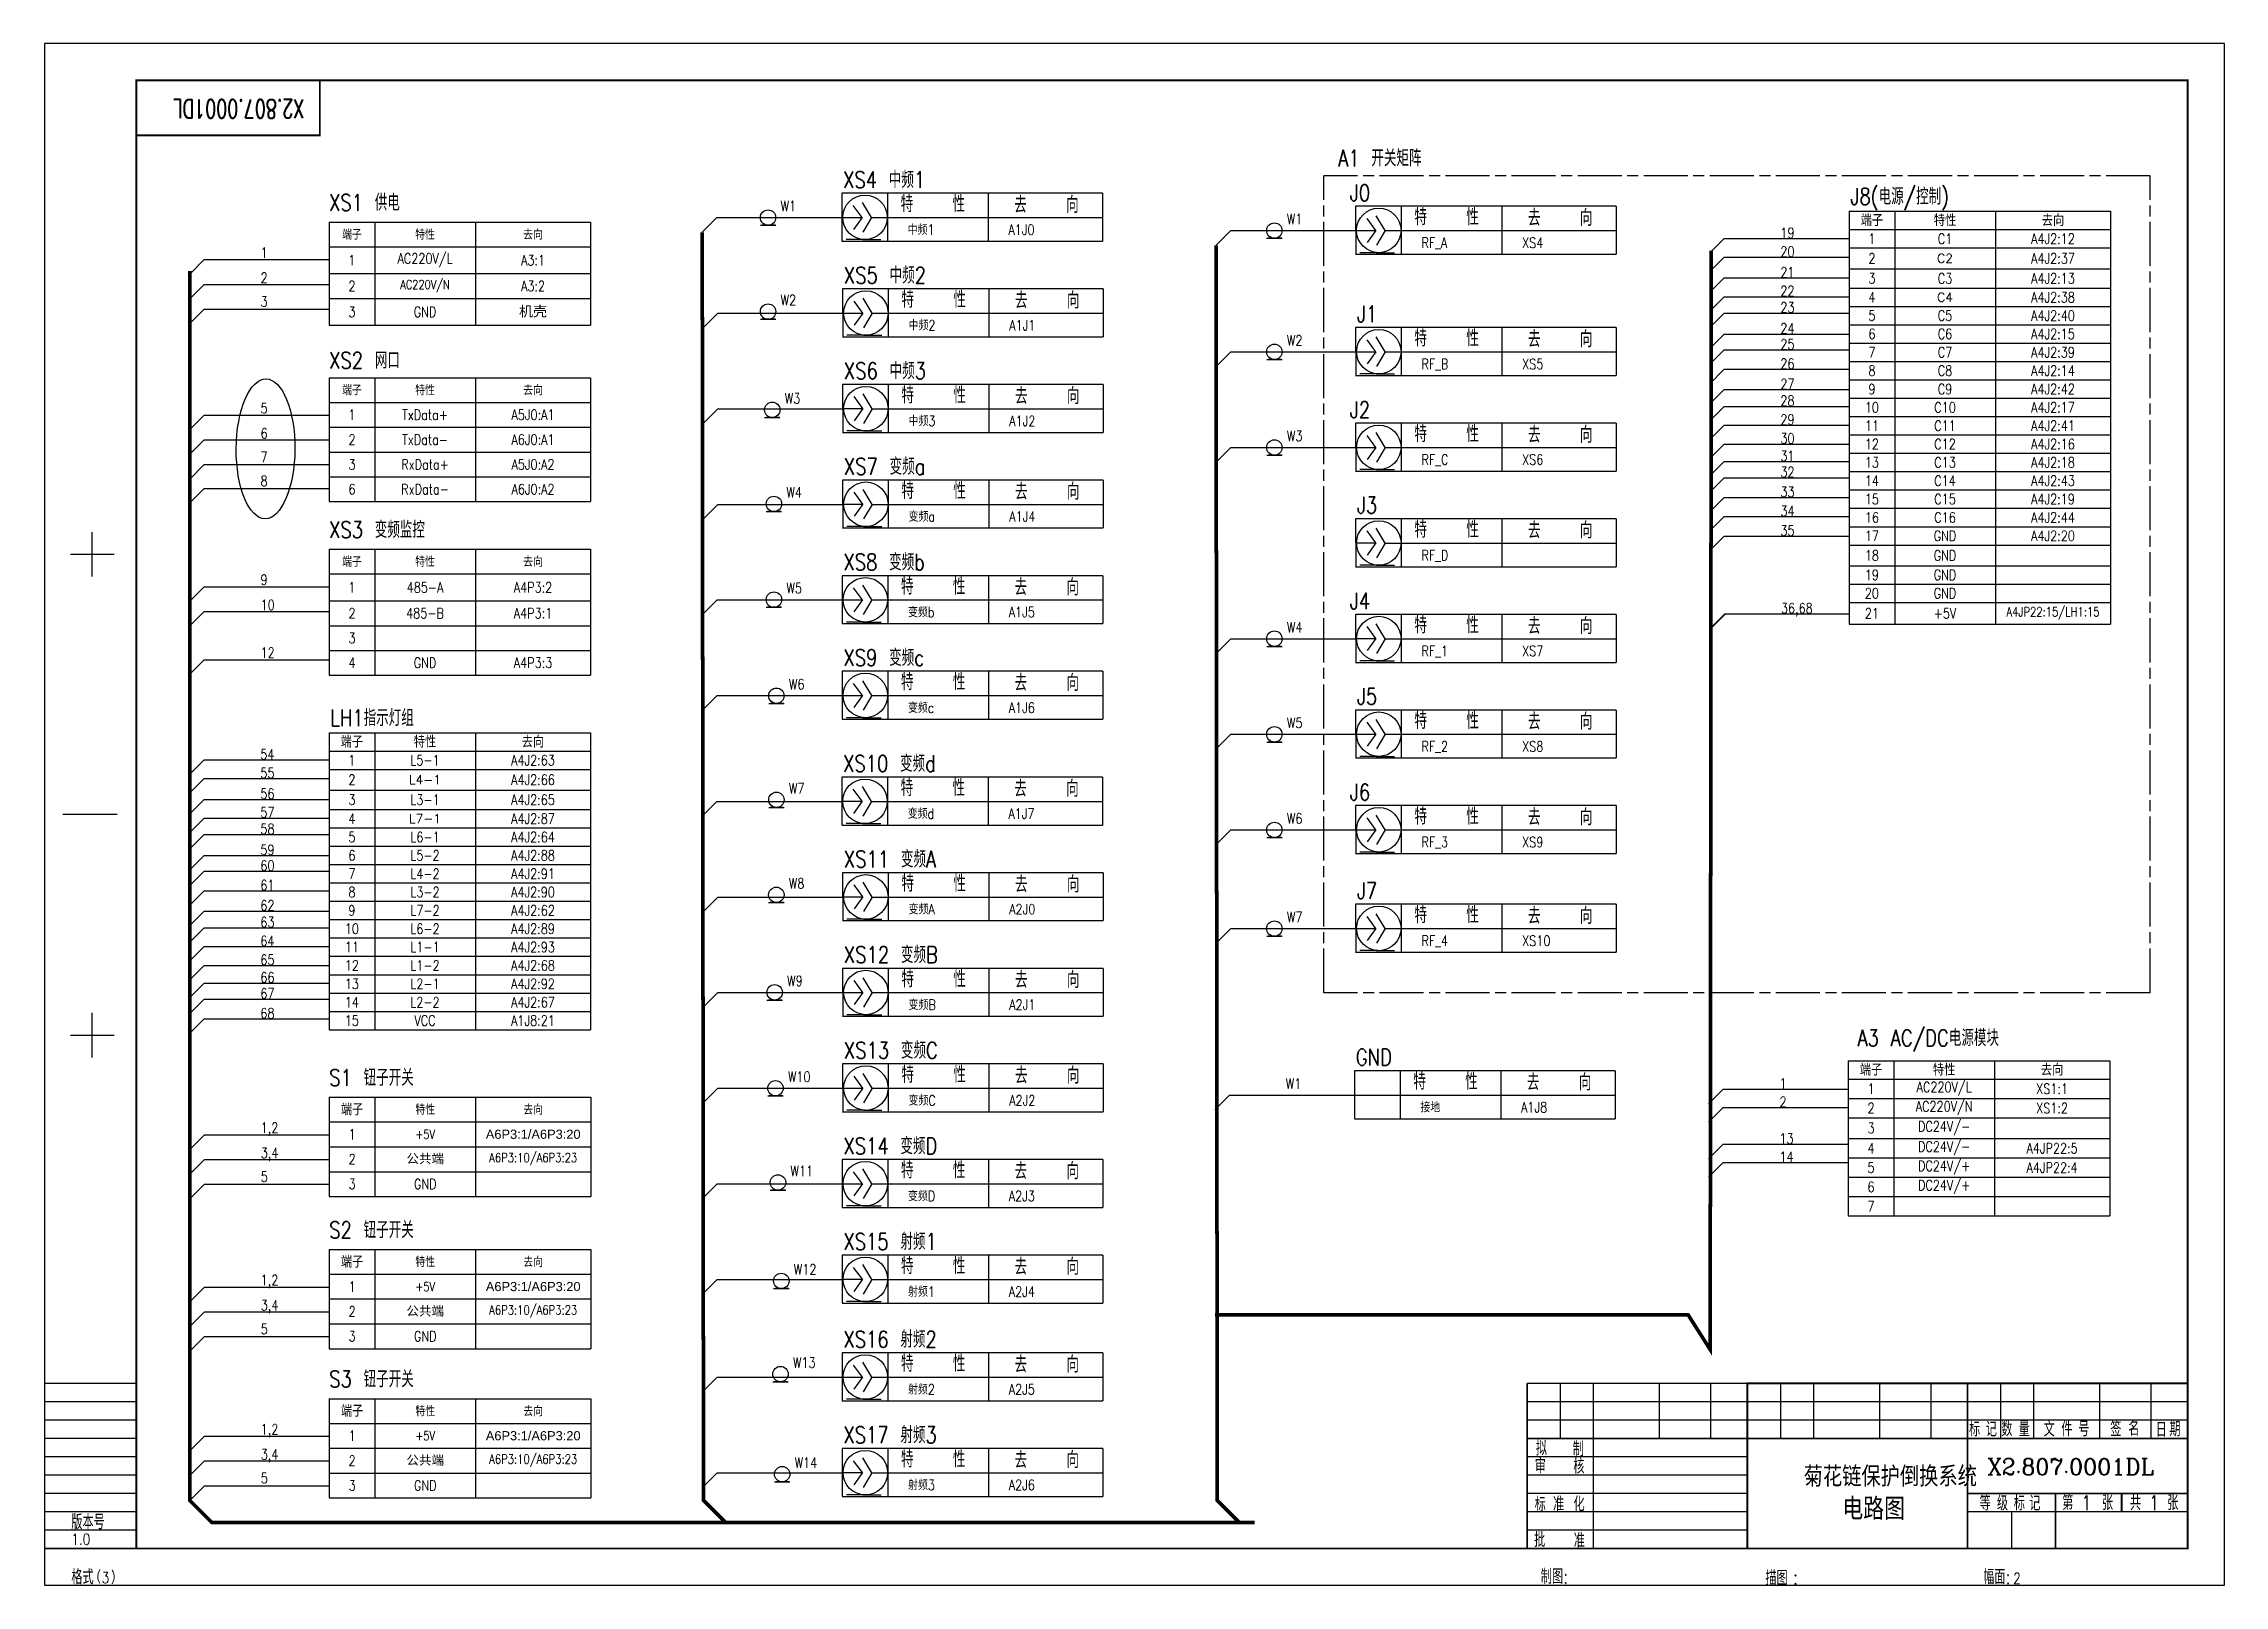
# Model space of a CAD drawing. Header units: millimetres. Extents: x 2141 to 3411, y 907 to 1899.
# Drawn here: x 2141 to 2735, y 1479 to 1899 of the extents above; entities that cross this region are included whole.
import ezdxf

# ---------------------------------------------------------------- set-up
doc = ezdxf.new("R2010")
doc.units = ezdxf.units.MM
doc.linetypes.add('CENTERLINE', pattern=[30, 12, -1.5, 3, -1.5, 12])
doc.layers.add('1', color=7, linetype='Continuous')
doc.layers.add('粗', color=7, linetype='Continuous')
doc.styles.add('HZ', font='txt', dxfattribs={"width": 0.8, "bigfont": 'HZDX'})
doc.styles.add('L', font='romanc.shx', dxfattribs={"width": 0.8, "bigfont": 'HZDX.shx'})
doc.styles.add('R', font='romanc', dxfattribs={"width": 0.8, "bigfont": 'hzdx'})
doc.styles.get("Standard").update_dxf_attribs({"font": 'arial.ttf'})

msp = doc.modelspace()

# ---------------------------------------------------------------- texts
at = {"style": 'L', "width": 0.7}
msp.add_text('X2.807.0001DL', height=5, rotation=180, dxfattribs=at).set_placement((2212.14, 1883.701))
at = {"width": 0.8}
for s, height, style, p in [('A1 开关矩阵', 4.4906, 'HZ', (2493.838, 1865.53)), ('XS4 中频1', 4.4906, 'HZ', (2358.952, 1859.662)), ('J0', 4.4906, 'HZ', (2497.02, 1856.079)), ('J8(电源/控制)', 4.4906, 'HZ', (2633.426, 1855.087)), ('XS1 供电', 4.4906, 'HZ', (2218.894, 1853.441)), ('W1', 2.8066, 'R', (2341.909, 1853.297)), (' 特   性', 4.4906, 'HZ', (2371.424, 1853.051)), (' 去   向', 4.4906, 'HZ', (2402.375, 1852.841)), (' 特   性', 4.4906, 'HZ', (2511.427, 1849.5)), (' 去   向', 4.4906, 'HZ', (2542.378, 1849.29)), ('中频1', 2.8066, 'R', (2376.559, 1846.865)), ('A1J0', 2.8066, 'R', (2403.982, 1846.865)), ('W1', 2.8066, 'R', (2479.878, 1849.755)), ('19', 2.8066, 'R', (2614.348, 1846)), ('1', 2.807, 'R', (2200.212, 1840.632)), ('RF_A', 2.8066, 'R', (2516.562, 1843.315)), ('XS4', 2.8066, 'R', (2543.986, 1843.315)), ('20', 2.8066, 'R', (2614.348, 1840.912)), ('2', 2.807, 'R', (2200.212, 1833.771)), ('XS5 中频2', 4.4906, 'HZ', (2359.184, 1833.617)), ('21', 2.8066, 'R', (2614.348, 1835.264)), ('W2', 2.8066, 'R', (2341.909, 1827.677)), (' 特   性', 4.4906, 'HZ', (2371.655, 1827.006)), (' 去   向', 4.4906, 'HZ', (2402.606, 1826.796)), ('22', 2.8066, 'R', (2614.348, 1830.154)), ('3', 2.807, 'R', (2200.212, 1827.302)), ('J1', 4.4906, 'HZ', (2498.959, 1823.066)), ('23', 2.8066, 'R', (2614.348, 1825.68)), ('中频2', 2.8066, 'R', (2376.79, 1820.82)), ('A1J1', 2.8066, 'R', (2404.214, 1820.82)), ('W2', 2.8066, 'R', (2479.881, 1816.709)), (' 特   性', 4.4906, 'HZ', (2511.431, 1816.454)), (' 去   向', 4.4906, 'HZ', (2542.382, 1816.244)), ('24', 2.8066, 'R', (2614.348, 1819.973)), ('25', 2.8066, 'R', (2614.348, 1815.66)), ('XS2 网口', 4.4906, 'HZ', (2218.894, 1810.444)), ('XS6 中频3', 4.4906, 'HZ', (2359.184, 1807.572)), ('RF_B', 2.8066, 'R', (2516.566, 1810.269)), ('XS5', 2.8066, 'R', (2543.989, 1810.269)), ('26', 2.8066, 'R', (2614.348, 1810.366)), ('27', 2.8066, 'R', (2614.348, 1804.832)), ('5', 2.807, 'R', (2200.212, 1798.245)), ('W3', 2.8066, 'R', (2343.054, 1800.913)), (' 特   性', 4.4906, 'HZ', (2371.655, 1800.961)), (' 去   向', 4.4906, 'HZ', (2402.606, 1800.751)), ('J2', 4.4906, 'HZ', (2497.023, 1796.988)), ('28', 2.8066, 'R', (2614.348, 1800.271)), ('中频3', 2.8066, 'R', (2376.79, 1794.775)), ('A1J2', 2.8066, 'R', (2404.214, 1794.775)), (' 特   性', 4.4906, 'HZ', (2511.431, 1790.408)), (' 去   向', 4.4906, 'HZ', (2542.382, 1790.198)), ('29', 2.8066, 'R', (2614.348, 1795.144)), ('6', 2.807, 'R', (2200.212, 1791.385)), ('W3', 2.8066, 'R', (2479.881, 1790.663)), ('30', 2.8066, 'R', (2614.348, 1790.015)), ('7', 2.807, 'R', (2200.212, 1784.915)), ('XS7 变频a', 4.4906, 'HZ', (2359.184, 1781.525)), ('RF_C', 2.8066, 'R', (2516.566, 1784.223)), ('XS6', 2.8066, 'R', (2543.989, 1784.223)), ('31', 2.8066, 'R', (2614.348, 1785.223)), ('32', 2.8066, 'R', (2614.348, 1780.843)), ('8', 2.807, 'R', (2200.212, 1778.412)), ('W4', 2.8066, 'R', (2343.512, 1775.293)), (' 特   性', 4.4906, 'HZ', (2371.655, 1774.913)), (' 去   向', 4.4906, 'HZ', (2402.606, 1774.703)), ('33', 2.8066, 'R', (2614.348, 1775.448)), ('变频a', 2.8066, 'R', (2376.79, 1768.728)), ('A1J4', 2.8066, 'R', (2404.214, 1768.728)), ('J3', 4.4906, 'HZ', (2498.959, 1770.972)), ('34', 2.8066, 'R', (2614.348, 1770.233)), ('XS3 变频监控', 4.4906, 'HZ', (2218.894, 1764.31)), (' 特   性', 4.4906, 'HZ', (2511.431, 1764.361)), (' 去   向', 4.4906, 'HZ', (2542.382, 1764.151)), ('35', 2.8066, 'R', (2614.348, 1764.892)), ('XS8 变频b', 4.4906, 'HZ', (2359.048, 1755.476)), ('RF_D', 2.8066, 'R', (2516.566, 1758.176)), ('9', 2.807, 'R', (2200.212, 1751.5)), (' 特   性', 4.4906, 'HZ', (2371.52, 1748.865)), (' 去   向', 4.4906, 'HZ', (2402.471, 1748.655)), ('10', 2.8066, 'R', (2200.212, 1744.64)), ('W5', 2.8066, 'R', (2343.512, 1749.215)), ('J4', 4.4906, 'HZ', (2497.023, 1744.888)), ('变频b', 2.8066, 'R', (2376.655, 1742.68)), ('A1J5', 2.8066, 'R', (2404.079, 1742.68)), ('W4', 2.8066, 'R', (2479.881, 1738.563)), (' 特   性', 4.4906, 'HZ', (2511.431, 1738.309)), (' 去   向', 4.4906, 'HZ', (2542.382, 1738.099)), ('36,68', 2.8066, 'R', (2614.505, 1743.754)), ('12', 2.8066, 'R', (2200.212, 1731.667)), ('XS9 变频c', 4.4906, 'HZ', (2359.048, 1729.429)), ('RF_1', 2.8066, 'R', (2516.566, 1732.123)), ('XS7', 2.8066, 'R', (2543.989, 1732.123)), ('W6', 2.8066, 'R', (2344.192, 1723.03)), (' 特   性', 4.4906, 'HZ', (2371.52, 1722.818)), (' 去   向', 4.4906, 'HZ', (2402.471, 1722.608)), ('J5', 4.4906, 'HZ', (2498.959, 1718.874)), ('LH1指示灯组', 4.4906, 'HZ', (2219.227, 1713.035)), ('变频c', 2.8066, 'R', (2376.655, 1716.633)), ('A1J6', 2.8066, 'R', (2404.079, 1716.633)), ('W5', 2.8066, 'R', (2479.881, 1712.518)), (' 特   性', 4.4906, 'HZ', (2511.431, 1712.263)), (' 去   向', 4.4906, 'HZ', (2542.382, 1712.053)), ('54', 2.8066, 'R', (2200.149, 1703.947)), ('XS10 变频d', 4.4906, 'HZ', (2358.952, 1700.592)), ('RF_2', 2.8066, 'R', (2516.566, 1706.077)), ('XS8', 2.8066, 'R', (2543.99, 1706.077)), ('55', 2.8066, 'R', (2200.149, 1698.859)), ('56', 2.8066, 'R', (2200.149, 1693.211)), ('W7', 2.8066, 'R', (2344.192, 1694.664)), (' 特   性', 4.4906, 'HZ', (2371.424, 1693.98)), (' 去   向', 4.4906, 'HZ', (2402.375, 1693.77)), ('J6', 4.4906, 'HZ', (2497.023, 1692.796)), ('57', 2.8066, 'R', (2200.149, 1688.101)), ('变频d', 2.8066, 'R', (2376.559, 1687.795)), ('A1J7', 2.8066, 'R', (2403.982, 1687.795)), ('W6', 2.8066, 'R', (2479.881, 1686.472)), (' 特   性', 4.4906, 'HZ', (2511.431, 1686.217)), (' 去   向', 4.4906, 'HZ', (2542.382, 1686.007)), ('58', 2.8066, 'R', (2200.149, 1683.627)), ('RF_3', 2.8066, 'R', (2516.566, 1680.032)), ('XS9', 2.8066, 'R', (2543.989, 1680.032)), ('59', 2.8066, 'R', (2200.149, 1677.92)), ('60', 2.8066, 'R', (2200.149, 1673.608)), ('XS11 变频A', 4.4906, 'HZ', (2359.184, 1674.546)), ('61', 2.8066, 'R', (2200.149, 1668.313)), ('W8', 2.8066, 'R', (2344.168, 1668.795)), (' 特   性', 4.4906, 'HZ', (2371.655, 1667.935)), (' 去   向', 4.4906, 'HZ', (2402.606, 1667.725)), ('J7', 4.4906, 'HZ', (2498.959, 1665.952)), ('62', 2.8066, 'R', (2200.149, 1662.779)), ('变频A', 2.8066, 'R', (2376.79, 1661.75)), ('A2J0', 2.8066, 'R', (2404.214, 1661.75)), (' 特   性', 4.4906, 'HZ', (2511.431, 1659.341)), (' 去   向', 4.4906, 'HZ', (2542.382, 1659.131)), ('63', 2.8066, 'R', (2200.149, 1658.218)), ('W7', 2.8066, 'R', (2479.881, 1659.596)), ('64', 2.8066, 'R', (2200.149, 1653.091)), ('XS12 变频B', 4.4906, 'HZ', (2359.184, 1648.501)), ('RF_4', 2.8066, 'R', (2516.566, 1653.156)), ('XS10', 2.8066, 'R', (2543.99, 1653.156)), ('65', 2.8066, 'R', (2200.149, 1647.962)), (' 特   性', 4.4906, 'HZ', (2371.655, 1641.89)), (' 去   向', 4.4906, 'HZ', (2402.606, 1641.68)), ('66', 2.8066, 'R', (2200.149, 1643.17)), ('67', 2.8066, 'R', (2200.149, 1638.79)), ('W9', 2.8066, 'R', (2343.705, 1642.221)), ('68', 2.8066, 'R', (2200.149, 1633.395)), ('变频B', 2.8066, 'R', (2376.79, 1635.705)), ('A2J1', 2.8066, 'R', (2404.214, 1635.705)), ('A3 AC/DC电源模块', 4.49064, 'HZ', (2635.353, 1625.835)), ('XS13 变频C', 4.4906, 'HZ', (2359.184, 1622.454)), ('GND', 4.4906, 'HZ', (2498.656, 1620.6)), ('S1 钮子开关', 4.4906, 'HZ', (2218.94, 1615.027)), ('W10', 2.8066, 'R', (2343.924, 1616.087)), (' 特   性', 4.4906, 'HZ', (2371.655, 1615.843)), (' 去   向', 4.4906, 'HZ', (2402.606, 1615.633)), ('W1', 2.8066, 'R', (2479.578, 1614.244)), (' 特   性', 4.4906, 'HZ', (2511.127, 1613.989)), (' 去   向', 4.4906, 'HZ', (2542.078, 1613.779)), ('1', 2.807, 'R', (2614.108, 1614.261)), ('变频C', 2.8066, 'R', (2376.79, 1609.657)), ('A2J2', 2.8066, 'R', (2404.214, 1609.657)), ('接地', 2.8066, 'R', (2516.262, 1607.804)), ('A1J8', 2.8066, 'R', (2543.686, 1607.804)), ('2', 2.807, 'R', (2614.108, 1609.261)), ('1,2', 2.8066, 'R', (2200.258, 1602.217)), ('XS14 变频D', 4.4906, 'HZ', (2359.048, 1596.406)), ('13', 2.8066, 'R', (2614.108, 1599.261)), ('3,4', 2.8066, 'R', (2200.258, 1595.357)), ('W11', 2.8066, 'R', (2344.607, 1590.413)), (' 特   性', 4.4906, 'HZ', (2371.52, 1589.795)), (' 去   向', 4.4906, 'HZ', (2402.471, 1589.585)), ('14', 2.8066, 'R', (2614.108, 1594.261)), ('5', 2.807, 'R', (2200.258, 1588.887)), ('变频D', 2.8066, 'R', (2376.655, 1583.609)), ('A2J3', 2.8066, 'R', (2404.079, 1583.609)), ('S2 钮子开关', 4.4906, 'HZ', (2218.94, 1573.532)), ('XS15 射频1', 4.4906, 'HZ', (2359.048, 1570.359)), ('1,2', 2.8066, 'R', (2200.258, 1560.722)), ('W12', 2.8066, 'R', (2345.519, 1563.606)), (' 特   性', 4.4906, 'HZ', (2371.52, 1563.748)), (' 去   向', 4.4906, 'HZ', (2402.471, 1563.537)), ('射频1', 2.8066, 'R', (2376.655, 1557.562)), ('A2J4', 2.8066, 'R', (2404.079, 1557.562)), ('3,4', 2.8066, 'R', (2200.258, 1553.862)), ('5', 2.807, 'R', (2200.258, 1547.392)), ('XS16 射频2', 4.4906, 'HZ', (2359.048, 1543.732)), ('W13', 2.8066, 'R', (2345.29, 1538.215)), (' 特   性', 4.4906, 'HZ', (2371.52, 1537.121)), (' 去   向', 4.4906, 'HZ', (2402.471, 1536.911)), ('S3 钮子开关', 4.4906, 'HZ', (2218.94, 1532.89)), ('射频2', 2.8066, 'R', (2376.655, 1530.936)), ('A2J5', 2.8066, 'R', (2404.079, 1530.936)), ('1,2', 2.8066, 'R', (2200.258, 1520.08)), ('XS17 射频3', 4.4906, 'HZ', (2359.048, 1517.685)), ('3,4', 2.8066, 'R', (2200.258, 1513.22)), (' 特   性', 4.4906, 'HZ', (2371.52, 1511.074)), (' 去   向', 4.4906, 'HZ', (2402.471, 1510.864)), ('5', 2.807, 'R', (2200.258, 1506.75)), ('W14', 2.8066, 'R', (2345.742, 1510.952)), ('射频3', 2.8066, 'R', (2376.655, 1504.888)), ('A2J6', 2.8066, 'R', (2404.079, 1504.888))]:
    msp.add_text(s, height=height, dxfattribs=dict(at, style=style)).set_placement(p)
at = {"color": 7, "style": 'L', "width": 0.8}
for s, height, p in [('标', 4, (2665.758, 1519.491)), ('记', 4, (2670.303, 1519.491)), ('数', 4, (2674.558, 1519.543)), ('量', 4, (2679.278, 1519.543)), ('文', 4, (2686.092, 1519.491)), ('件', 4, (2690.91, 1519.491)), ('号', 4, (2695.52, 1519.543)), ('签  ', 4, (2704.24, 1519.543)), ('名', 4, (2709.169, 1519.696)), ('日', 4, (2716.634, 1519.39)), ('期', 4, (2720.349, 1519.543)), ('拟', 4, (2547.703, 1514.294)), ('制', 4, (2557.769, 1514.099)), ('审   ', 4, (2547.434, 1509.464)), ('核', 4, (2557.911, 1509.361)), ('准', 4, (2552.401, 1499.081)), ('化', 4, (2557.969, 1499.081)), ('等', 4, (2668.64, 1499.327)), ('级', 4, (2673.36, 1499.327)), ('标', 4, (2677.952, 1499.327)), ('记', 4, (2682.162, 1499.327)), ('第 1', 4, (2691.146, 1499.437)), ('张', 4, (2701.989, 1499.437)), ('共 1 张', 4, (2709.596, 1499.437)), ('版本号', 4, (2148.639, 1494.212)), ('标', 4, (2547.397, 1498.949)), ('1.0', 3, (2148.639, 1489.991)), ('批', 4, (2547.223, 1489.357)), ('准', 4, (2558.041, 1489.181)), ('格式', 4, (2148.639, 1479.212)), ('(', 2.5, (2155.503, 1480.242)), ('3', 3, (2156.935, 1479.543)), (')', 2.5, (2159.475, 1480.196)), ('制图:', 4, (2549.066, 1479.338)), ('描图', 4, (2610.264, 1478.931)), (':', 4, (2617.786, 1479.169)), ('幅面:', 4, (2669.595, 1479.265)), ('2', 3, (2677.791, 1479.35))]:
    msp.add_text(s, height=height, dxfattribs=at).set_placement(p)
at = {"color": 7, "style": 'L'}
for s, height, p in [('菊花链保护倒换系统', 5.5248, (2620.686, 1505.838)), ('X2.807.0001DL', 4.46621, (2670.818, 1509.013)), ('电路图', 6, (2631.218, 1496.779))]:
    msp.add_text(s, height=height, dxfattribs=at).set_placement(p)

# ---------------------------------------------------------------- blocks, each defined once
blk = doc.blocks.new('*T4')
at = {"color": 0, "linetype": 'ByBlock', "lineweight": -2, "transparency": 16777216}
for p, q in [((0, 0), (71.26, 0)), ((0, 0), (0, -28.09)), ((12.43, 0), (12.43, -28.09)), ((39.86, 0), (39.86, -28.09)), ((71.26, 0), (71.26, -28.09)), ((0, -6.73), (71.26, -6.73)), ((0, -14.01), (71.26, -14.01)), ((0, -20.82), (71.26, -20.82)), ((0, -28.09), (71.26, -28.09))]:
    blk.add_line(p, q, dxfattribs=at)
at = {"color": 0, "transparency": 16777216, "attachment_point": 5, "style": 'L'}
for s, insert, char_height, width in [('端子', (6.22, -3.37), 2.8, 9.4315), ('特性 ', (26.14, -3.37), 2.8, 24.4235), ('去向', (55.56, -3.37), 2.8, 28.4001), ('1', (6.22, -10.37), 2.8, 9.4315), ('{\\Fromanc|c134;\\C256;AC220V/L}', (26.14, -10.37), 2.8067, 24.4235), ('A3:1', (55.56, -10.37), 2.807, 28.4001), ('2', (6.22, -17.41), 2.8, 9.4315), ('{\\H0.875x;\\C256;AC220V/N}', (26.14, -17.41), 2.8, 24.4235), ('A3:2', (55.56, -17.41), 2.807, 28.4001), ('3', (6.22, -24.45), 2.8, 9.4315), ('GND', (26.14, -24.45), 2.8, 24.4235)]:
    blk.add_mtext(s, dxfattribs=dict(at, insert=insert, char_height=char_height, width=width))
at = {"color": 0, "transparency": 16777216, "insert": (55.56, -24.45), "char_height": 2.8, "width": 28.4001, "attachment_point": 5}
blk.add_mtext('{\\fSimSun|b0|i0|c134|p2;机壳}', dxfattribs=at)
blk = doc.blocks.new('*T8')
at = {"color": 0, "linetype": 'ByBlock', "lineweight": -2, "transparency": 16777216}
for p, q in [((0, 0), (71.26, 0)), ((0, 0), (0, -33.74)), ((12.43, 0), (12.43, -33.74)), ((39.86, 0), (39.86, -33.74)), ((71.26, 0), (71.26, -33.74)), ((0, -6.73), (71.26, -6.73)), ((0, -13.47), (71.26, -13.47)), ((0, -20.28), (71.26, -20.28)), ((0, -27.01), (71.26, -27.01)), ((0, -33.74), (71.26, -33.74))]:
    blk.add_line(p, q, dxfattribs=at)
at = {"color": 0, "transparency": 16777216, "attachment_point": 5, "style": 'L'}
for s, insert, char_height, width in [('端子', (6.22, -3.37), 2.8, 9.4315), ('特性 ', (26.14, -3.37), 2.8, 24.4235), ('去向', (55.56, -3.37), 2.8, 28.4001), ('1', (6.22, -10.1), 2.8, 9.4315), ('TxData+', (26.14, -10.1), 2.8, 24.4235), ('A5J0:A1', (55.56, -10.1), 2.807, 28.4001), ('2', (6.22, -16.87), 2.8, 9.4315), ('{\\C256;TxData-}', (26.14, -16.87), 2.8067, 24.4235), ('A6J0:A1', (55.56, -16.87), 2.807, 28.4001), ('3', (6.22, -23.64), 2.8, 9.4315), ('RxData+', (26.14, -23.64), 2.8, 24.4235), ('A5J0:A2', (55.56, -23.64), 2.8, 28.4001), ('6', (6.22, -30.38), 2.8, 9.4315), ('{\\C256;RxData-}', (26.14, -30.38), 2.8067, 24.4235), ('A6J0:A2', (55.56, -30.38), 2.8, 28.4001)]:
    blk.add_mtext(s, dxfattribs=dict(at, insert=insert, char_height=char_height, width=width))
blk = doc.blocks.new('*T9')
at = {"color": 0, "linetype": 'ByBlock', "lineweight": -2, "transparency": 16777216}
for p, q in [((0, 0), (71.26, 0)), ((0, 0), (0, -34.29)), ((12.43, 0), (12.43, -34.29)), ((39.86, 0), (39.86, -34.29)), ((71.26, 0), (71.26, -34.29)), ((0, -6.73), (71.26, -6.73)), ((0, -14.01), (71.26, -14.01)), ((0, -20.82), (71.26, -20.82)), ((0, -27.55), (71.26, -27.55)), ((0, -34.29), (71.26, -34.29))]:
    blk.add_line(p, q, dxfattribs=at)
at = {"color": 0, "transparency": 16777216, "attachment_point": 5, "style": 'L'}
for s, insert, char_height, width in [('端子', (6.22, -3.37), 2.8, 9.4315), ('特性 ', (26.14, -3.37), 2.8, 24.4235), ('去向', (55.56, -3.37), 2.8, 28.4001), ('1', (6.22, -10.37), 2.8, 9.4315), ('{\\C256;485-A}', (26.14, -10.37), 2.8067, 24.4235), ('A4P3:2', (55.56, -10.37), 2.807, 28.4001), ('2', (6.22, -17.41), 2.8, 9.4315), ('{\\C256;485-B}', (26.14, -17.41), 2.8067, 24.4235), ('A4P3:1', (55.56, -17.41), 2.807, 28.4001), ('3', (6.22, -24.19), 2.8, 9.4315), ('4', (6.22, -30.92), 2.8, 9.4315), ('{\\C256;GND}', (26.14, -30.92), 2.8067, 24.4235), ('A4P3:3', (55.56, -30.92), 2.8, 28.4001)]:
    blk.add_mtext(s, dxfattribs=dict(at, insert=insert, char_height=char_height, width=width))
blk = doc.blocks.new('*T10')
at = {"color": 0, "linetype": 'ByBlock', "lineweight": -2, "transparency": 16777216}
for p, q in [((0, 0), (71.26, 0)), ((0, 0), (0, -27.01)), ((12.43, 0), (12.43, -27.01)), ((39.86, 0), (39.86, -27.01)), ((71.26, 0), (71.26, -27.01)), ((0, -6.73), (71.26, -6.73)), ((0, -13.47), (71.26, -13.47)), ((0, -20.28), (71.26, -20.28)), ((0, -27.01), (71.26, -27.01))]:
    blk.add_line(p, q, dxfattribs=at)
at = {"color": 0, "transparency": 16777216, "attachment_point": 5, "style": 'L'}
for s, insert, char_height, width in [('{\\fSimSun|b0|i0|c134|p2;端子}', (6.22, -3.37), 2.8, 9.4315), ('特性 ', (26.14, -3.37), 2.8, 24.4235), ('去向', (55.56, -3.37), 2.8, 28.4001), ('1', (6.22, -10.1), 2.8, 9.4315), ('{\\H0.875x;\\C256;+5V}', (26.14, -10.1), 2.8, 24.4235), ('2', (6.22, -16.87), 2.8, 9.4315), ('A6P3:10/A6P3:23', (55.56, -16.87), 2.5, 28.4001), ('3', (6.22, -23.64), 2.8, 9.4315), ('GND', (26.14, -23.64), 2.8, 24.4235)]:
    blk.add_mtext(s, dxfattribs=dict(at, insert=insert, char_height=char_height, width=width))
at = {"color": 0, "transparency": 16777216, "char_height": 2.5, "attachment_point": 5}
for s, insert, width in [('A6P3:1/A6P3:20', (55.56, -10.1), 28.4001), ('{\\fSimSun|b0|i0|c134|p2;\\C256;公共端}', (26.14, -16.87), 24.4235)]:
    blk.add_mtext(s, dxfattribs=dict(at, insert=insert, width=width))
blk = doc.blocks.new('*T13')
at = {"color": 0, "linetype": 'ByBlock', "lineweight": -2, "transparency": 16777216}
for p, q in [((0, 0), (71.26, 0)), ((0, 0), (0, -27.01)), ((12.43, 0), (12.43, -27.01)), ((39.86, 0), (39.86, -27.01)), ((71.26, 0), (71.26, -27.01)), ((0, -6.73), (71.26, -6.73)), ((0, -13.47), (71.26, -13.47)), ((0, -20.28), (71.26, -20.28)), ((0, -27.01), (71.26, -27.01))]:
    blk.add_line(p, q, dxfattribs=at)
at = {"color": 0, "transparency": 16777216, "attachment_point": 5, "style": 'L'}
for s, insert, char_height, width in [('{\\fSimSun|b0|i0|c134|p2;端子}', (6.22, -3.37), 2.8, 9.4315), ('特性 ', (26.14, -3.37), 2.8, 24.4235), ('去向', (55.56, -3.37), 2.8, 28.4001), ('1', (6.22, -10.1), 2.8, 9.4315), ('{\\H0.875x;\\C256;+5V}', (26.14, -10.1), 2.8, 24.4235), ('2', (6.22, -16.87), 2.8, 9.4315), ('A6P3:10/A6P3:23', (55.56, -16.87), 2.5, 28.4001), ('3', (6.22, -23.64), 2.8, 9.4315), ('GND', (26.14, -23.64), 2.8, 24.4235)]:
    blk.add_mtext(s, dxfattribs=dict(at, insert=insert, char_height=char_height, width=width))
at = {"color": 0, "transparency": 16777216, "char_height": 2.5, "attachment_point": 5}
for s, insert, width in [('A6P3:1/A6P3:20', (55.56, -10.1), 28.4001), ('{\\fSimSun|b0|i0|c134|p2;\\C256;公共端}', (26.14, -16.87), 24.4235)]:
    blk.add_mtext(s, dxfattribs=dict(at, insert=insert, width=width))
blk = doc.blocks.new('*T14')
at = {"color": 0, "linetype": 'ByBlock', "lineweight": -2, "transparency": 16777216}
for p, q in [((0, 0), (71.26, 0)), ((0, 0), (0, -27.01)), ((12.43, 0), (12.43, -27.01)), ((39.86, 0), (39.86, -27.01)), ((71.26, 0), (71.26, -27.01)), ((0, -6.73), (71.26, -6.73)), ((0, -13.47), (71.26, -13.47)), ((0, -20.28), (71.26, -20.28)), ((0, -27.01), (71.26, -27.01))]:
    blk.add_line(p, q, dxfattribs=at)
at = {"color": 0, "transparency": 16777216, "attachment_point": 5, "style": 'L'}
for s, insert, char_height, width in [('{\\fSimSun|b0|i0|c134|p2;端子}', (6.22, -3.37), 2.8, 9.4315), ('特性 ', (26.14, -3.37), 2.8, 24.4235), ('去向', (55.56, -3.37), 2.8, 28.4001), ('1', (6.22, -10.1), 2.8, 9.4315), ('{\\H0.875x;\\C256;+5V}', (26.14, -10.1), 2.8, 24.4235), ('2', (6.22, -16.87), 2.8, 9.4315), ('A6P3:10/A6P3:23', (55.56, -16.87), 2.5, 28.4001), ('3', (6.22, -23.64), 2.8, 9.4315), ('GND', (26.14, -23.64), 2.8, 24.4235)]:
    blk.add_mtext(s, dxfattribs=dict(at, insert=insert, char_height=char_height, width=width))
at = {"color": 0, "transparency": 16777216, "char_height": 2.5, "attachment_point": 5}
for s, insert, width in [('A6P3:1/A6P3:20', (55.56, -10.1), 28.4001), ('{\\fSimSun|b0|i0|c134|p2;\\C256;公共端}', (26.14, -16.87), 24.4235)]:
    blk.add_mtext(s, dxfattribs=dict(at, insert=insert, width=width))
blk = doc.blocks.new('*T16')
at = {"layer": '粗', "color": 0, "linetype": 'ByBlock', "lineweight": -2, "transparency": 16777216}
for p, q in [((0, 0), (71.26, 0)), ((0, 0), (0, -42.31)), ((12.43, 0), (12.43, -42.31)), ((39.86, 0), (39.86, -42.31)), ((71.26, 0), (71.26, -42.31)), ((0, -5), (71.26, -5)), ((0, -10.28), (71.26, -10.28)), ((0, -15.55), (71.26, -15.55)), ((0, -21.21), (71.26, -21.21)), ((0, -26.48), (71.26, -26.48)), ((0, -31.76), (71.26, -31.76)), ((0, -37.04), (71.26, -37.04)), ((0, -42.31), (71.26, -42.31))]:
    blk.add_line(p, q, dxfattribs=at)
at = {"layer": '粗', "color": 0, "transparency": 16777216, "attachment_point": 5, "style": 'L'}
for s, insert, char_height, width in [('{\\fSimSun|b0|i0|c134|p2;端子}', (6.22, -2.5), 2.8067, 11.4315), ('AC220V/L', (26.14, -7.64), 2.807, 26.4235), ('{\\fSimSun|b0|i0|c134|p2;特性}', (26.14, -2.5), 2.8067, 26.4235), ('{\\fSimSun|b0|i0|c134|p2;去向}', (55.56, -2.5), 2.8067, 30.4001), ('2', (6.22, -12.92), 2.81, 11.4315), ('1', (6.22, -7.64), 2.81, 11.4315), ('AC220V/N', (26.14, -12.92), 2.807, 26.4235), ('XS1:1', (55.56, -7.64), 2.807, 30.4001), ('XS1:2', (55.56, -12.92), 2.807, 30.4001), ('3', (6.22, -18.38), 2.81, 11.4315), ('DC24V/-', (26.14, -18.38), 2.807, 26.4235), ('4', (6.22, -23.85), 2.81, 11.4315), ('DC24V/-', (26.14, -23.85), 2.807, 26.4235), ('A4JP22:5', (55.56, -23.85), 2.8, 30.4001), ('5', (6.22, -29.12), 2.81, 11.4315), ('DC24V/+', (26.14, -29.12), 2.807, 26.4235), ('A4JP22:4', (55.56, -29.12), 2.8, 30.4001), ('6', (6.22, -34.4), 2.81, 11.4315), ('DC24V/+', (26.14, -34.4), 2.807, 26.4235), ('7', (6.22, -39.68), 2.81, 11.4315)]:
    blk.add_mtext(s, dxfattribs=dict(at, insert=insert, char_height=char_height, width=width))
blk = doc.blocks.new('*T20')
at = {"layer": '粗', "color": 0, "linetype": 'ByBlock', "lineweight": -2, "transparency": 16777216}
for p, q in [((0, 0), (71.26, 0)), ((0, 0), (0, -80.93)), ((12.43, 0), (12.43, -80.93)), ((39.86, 0), (39.86, -80.93)), ((71.26, 0), (71.26, -80.93)), ((0, -5), (71.26, -5)), ((0, -10), (71.26, -10)), ((0, -15.65), (71.26, -15.65)), ((0, -20.93), (71.26, -20.93)), ((0, -25.93), (71.26, -25.93)), ((0, -30.93), (71.26, -30.93)), ((0, -35.93), (71.26, -35.93)), ((0, -40.93), (71.26, -40.93)), ((0, -45.93), (71.26, -45.93)), ((0, -50.93), (71.26, -50.93)), ((0, -55.93), (71.26, -55.93)), ((0, -60.93), (71.26, -60.93)), ((0, -65.93), (71.26, -65.93)), ((0, -70.93), (71.26, -70.93)), ((0, -75.93), (71.26, -75.93)), ((0, -80.93), (71.26, -80.93))]:
    blk.add_line(p, q, dxfattribs=at)
at = {"layer": '粗', "color": 0, "transparency": 16777216, "attachment_point": 5, "style": 'L'}
for s, insert, char_height, width in [('{\\fSimSun|b0|i0|c134|p2;端子}', (6.22, -2.5), 2.8067, 11.4315), ('{\\fSimSun|b0|i0|c134|p2;特性}', (26.14, -2.5), 2.8067, 26.4235), ('{\\fSimSun|b0|i0|c134|p2;去向}', (55.56, -2.5), 2.8067, 30.4001), ('2', (6.22, -12.83), 2.81, 11.4315), ('1', (6.22, -7.5), 2.81, 11.4315), ('L5-1', (26.14, -7.5), 2.807, 26.4235), ('A4J2:66', (55.56, -12.83), 2.807, 30.4001), ('A4J2:63', (55.56, -7.5), 2.8, 30.4001), ('3', (6.22, -18.29), 2.81, 11.4315), ('L3-1', (26.14, -18.29), 2.807, 26.4235), ('A4J2:65', (55.56, -18.29), 2.8, 30.4001), ('4', (6.22, -23.43), 2.81, 11.4315), ('A4J2:87', (55.56, -23.43), 2.807, 30.4001), ('5', (6.22, -28.43), 2.81, 11.4315), ('L6-1', (26.14, -28.43), 2.807, 26.4235), ('A4J2:64', (55.56, -28.43), 2.807, 30.4001), ('6', (6.22, -33.43), 2.81, 11.4315), ('L5-2', (26.14, -33.43), 2.807, 26.4235), ('A4J2:88', (55.56, -33.43), 2.807, 30.4001), ('7', (6.22, -38.43), 2.81, 11.4315), ('L4-2', (26.14, -38.43), 2.807, 26.4235), ('A4J2:91', (55.56, -38.43), 2.807, 30.4001), ('8', (6.22, -43.43), 2.81, 11.4315), ('9', (6.22, -48.43), 2.81, 11.4315), ('L3-2', (26.14, -43.43), 2.807, 26.4235), ('L7-2', (26.14, -48.43), 2.807, 26.4235), ('A4J2:90', (55.56, -43.43), 2.807, 30.4001), ('A4J2:62', (55.56, -48.43), 2.807, 30.4001), ('10', (6.22, -53.43), 2.807, 11.4315), ('L6-2', (26.14, -53.43), 2.807, 26.4235), ('A4J2:89', (55.56, -53.43), 2.807, 30.4001), ('11', (6.22, -58.43), 2.807, 11.4315), ('L1-1', (26.14, -58.43), 2.807, 26.4235), ('A4J2:93', (55.56, -58.43), 2.807, 30.4001), ('12', (6.22, -63.43), 2.807, 11.4315), ('L1-2', (26.14, -63.43), 2.807, 26.4235), ('A4J2:68', (55.56, -63.43), 2.807, 30.4001), ('13', (6.22, -68.43), 2.807, 11.4315), ('L2-1', (26.14, -68.43), 2.807, 26.4235), ('A4J2:92', (55.56, -68.43), 2.807, 30.4001), ('14', (6.22, -73.43), 2.807, 11.4315), ('15', (6.22, -78.43), 2.807, 11.4315), ('L2-2', (26.14, -73.43), 2.807, 26.4235), ('VCC', (26.14, -78.43), 2.807, 26.4235), ('A4J2:67', (55.56, -73.43), 2.807, 30.4001), ('A1J8:21', (55.56, -78.43), 2.807, 30.4001)]:
    blk.add_mtext(s, dxfattribs=dict(at, insert=insert, char_height=char_height, width=width))
at = {"layer": '粗', "color": 0, "transparency": 16777216, "char_height": 2.45, "width": 26.4235, "attachment_point": 5}
for s, insert in [('{\\Fromanc|c134;L4-1}', (26.14, -12.83)), ('{\\Fromanc|c134;L7-1}', (26.14, -23.43))]:
    blk.add_mtext(s, dxfattribs=dict(at, insert=insert))
blk = doc.blocks.new('*T21')
at = {"layer": '粗', "color": 0, "linetype": 'ByBlock', "lineweight": -2, "transparency": 16777216}
for p, q in [((0, 0), (71.26, 0)), ((0, 0), (0, -112.49)), ((12.43, 0), (12.43, -112.49)), ((39.86, 0), (39.86, -112.49)), ((71.26, 0), (71.26, -112.49)), ((0, -5), (71.26, -5)), ((0, -10), (71.26, -10)), ((0, -15.65), (71.26, -15.65)), ((0, -20.93), (71.26, -20.93)), ((0, -25.93), (71.26, -25.93)), ((0, -30.93), (71.26, -30.93)), ((0, -35.93), (71.26, -35.93)), ((0, -40.93), (71.26, -40.93)), ((0, -45.93), (71.26, -45.93)), ((0, -50.93), (71.26, -50.93)), ((0, -55.93), (71.26, -55.93)), ((0, -60.93), (71.26, -60.93)), ((0, -65.93), (71.26, -65.93)), ((0, -70.93), (71.26, -70.93)), ((0, -75.93), (71.26, -75.93)), ((0, -80.93), (71.26, -80.93)), ((0, -85.93), (71.26, -85.93)), ((0, -90.93), (71.26, -90.93)), ((0, -96.58), (71.26, -96.58)), ((0, -101.58), (71.26, -101.58)), ((0, -106.58), (71.26, -106.58)), ((0, -112.49), (71.26, -112.49))]:
    blk.add_line(p, q, dxfattribs=at)
at = {"layer": '粗', "color": 0, "transparency": 16777216, "attachment_point": 5}
for s, insert, char_height, width, style in [('{\\fSimSun|b0|i0|c134|p2;端子}', (6.22, -2.5), 2.8067, 11.4315, 'L'), ('{\\fSimSun|b0|i0|c134|p2;特性}', (26.14, -2.5), 2.8067, 26.4235, 'L'), ('{\\fSimSun|b0|i0|c134|p2;去向}', (55.56, -2.5), 2.8067, 30.4001, 'L'), ('2', (6.22, -12.83), 2.81, 11.4315, 'L'), ('1', (6.22, -7.5), 2.81, 11.4315, 'L'), ('C1', (26.14, -7.5), 2.807, 26.4235, 'L'), ('A4J2:37', (55.56, -12.83), 2.807, 30.4001, 'L'), ('A4J2:12', (55.56, -7.5), 2.8, 30.4001, 'L'), ('3', (6.22, -18.29), 2.81, 11.4315, 'L'), ('C3', (26.14, -18.29), 2.807, 26.4235, 'L'), ('A4J2:13', (55.56, -18.29), 2.8, 30.4001, 'L'), ('4', (6.22, -23.43), 2.81, 11.4315, 'L'), ('A4J2:38', (55.56, -23.43), 2.807, 30.4001, 'L'), ('5', (6.22, -28.43), 2.81, 11.4315, 'L'), ('C5', (26.14, -28.43), 2.807, 26.4235, 'L'), ('A4J2:40', (55.56, -28.43), 2.807, 30.4001, 'L'), ('6', (6.22, -33.43), 2.81, 11.4315, 'L'), ('C6', (26.14, -33.43), 2.807, 26.4235, 'L'), ('A4J2:15', (55.56, -33.43), 2.807, 30.4001, 'L'), ('7', (6.22, -38.43), 2.81, 11.4315, 'L'), ('C7', (26.14, -38.43), 2.807, 26.4235, 'L'), ('A4J2:39', (55.56, -38.43), 2.807, 30.4001, 'L'), ('8', (6.22, -43.43), 2.81, 11.4315, 'L'), ('9', (6.22, -48.43), 2.81, 11.4315, 'L'), ('C8', (26.14, -43.43), 2.807, 26.4235, 'L'), ('C9', (26.14, -48.43), 2.807, 26.4235, 'L'), ('A4J2:14', (55.56, -43.43), 2.807, 30.4001, 'L'), ('A4J2:42', (55.56, -48.43), 2.807, 30.4001, 'L'), ('10', (6.22, -53.43), 2.807, 11.4315, 'L'), ('C10', (26.14, -53.43), 2.807, 26.4235, 'L'), ('A4J2:17', (55.56, -53.43), 2.807, 30.4001, 'L'), ('11', (6.22, -58.43), 2.807, 11.4315, 'L'), ('C11', (26.14, -58.43), 2.807, 26.4235, 'L'), ('A4J2:41', (55.56, -58.43), 2.807, 30.4001, 'L'), ('12', (6.22, -63.43), 2.807, 11.4315, 'L'), ('C12', (26.14, -63.43), 2.807, 26.4235, 'L'), ('A4J2:16', (55.56, -63.43), 2.807, 30.4001, 'L'), ('13', (6.22, -68.43), 2.807, 11.4315, 'L'), ('C13', (26.14, -68.43), 2.807, 26.4235, 'L'), ('A4J2:18', (55.56, -68.43), 2.807, 30.4001, 'L'), ('14', (6.22, -73.43), 2.807, 11.4315, 'L'), ('15', (6.22, -78.43), 2.807, 11.4315, 'L'), ('C14', (26.14, -73.43), 2.807, 26.4235, 'L'), ('C15', (26.14, -78.43), 2.807, 26.4235, 'L'), ('A4J2:43', (55.56, -73.43), 2.807, 30.4001, 'L'), ('A4J2:19', (55.56, -78.43), 2.807, 30.4001, 'L'), ('16', (6.22, -83.43), 2.807, 11.4315, 'L'), ('C16', (26.14, -83.43), 2.807, 26.4235, 'L'), ('A4J2:44', (55.56, -83.43), 2.807, 30.4001, 'L'), ('17', (6.22, -88.43), 2.807, 11.4315, 'L'), ('GND', (26.14, -88.43), 2.807, 26.4235, 'L'), ('A4J2:20', (55.56, -88.43), 2.807, 30.4001, 'L'), ('18', (6.22, -93.76), 2.807, 11.4315, 'L'), ('GND', (26.14, -93.76), 2.807, 26.4235, 'R'), ('19', (6.22, -99.08), 2.807, 11.4315, 'L'), ('GND', (26.14, -99.08), 2.8, 26.4235, 'R'), ('20', (6.22, -104.08), 2.807, 11.4315, 'L'), ('GND', (26.14, -104.08), 2.807, 26.4235, 'L'), ('21', (6.22, -109.54), 2.807, 11.4315, 'L'), ('+5V', (26.14, -109.54), 2.807, 26.4235, 'L'), ('A4JP22:15/LH1:15', (55.56, -109.54), 2.5, 30.4001, 'L')]:
    blk.add_mtext(s, dxfattribs=dict(at, insert=insert, char_height=char_height, width=width, style=style))
at = {"layer": '粗', "color": 0, "transparency": 16777216, "char_height": 2.45, "width": 26.4235, "attachment_point": 5}
for s, insert in [('{\\Fromanc|c134;C2}', (26.14, -12.83)), ('{\\Fromanc|c134;C4}', (26.14, -23.43))]:
    blk.add_mtext(s, dxfattribs=dict(at, insert=insert))

# ---------------------------------------------------------------- linework, layer by layer
at = {"color": 7, "linetype": 'CENTERLINE'}
for p, q in [((2715.118, 1862.978), (2489.905, 1862.978)), ((2489.905, 1640.397), (2489.905, 1862.978)), ((2715.118, 1640.397), (2715.118, 1862.978)), ((2715.118, 1640.397), (2489.905, 1640.397))]:
    msp.add_line(p, q, dxfattribs=at)
for p, q in [((2429.598, 1858.191), (2358.562, 1858.191)), ((2358.572, 1858.191), (2358.632, 1845.179)), ((2364.126, 1851.621), (2361.72, 1854.876)), ((2366.666, 1851.579), (2364.197, 1855.638)), ((2371.034, 1858.191), (2371.034, 1845.142)), ((2398.457, 1858.191), (2398.457, 1845.142)), ((2429.598, 1858.191), (2429.598, 1845.142)), ((2498.575, 1854.64), (2498.636, 1841.628)), ((2569.611, 1854.64), (2498.575, 1854.64)), ((2511.037, 1854.64), (2511.037, 1841.591)), ((2538.461, 1854.64), (2538.461, 1841.591)), ((2569.602, 1854.64), (2569.602, 1841.591)), ((2324.566, 1851.582), (2358.602, 1851.582)), ((2336.399, 1849.473), (2340.6, 1849.473)), ((2340.432, 1849.473), (2336.809, 1849.473)), ((2338.501, 1849.473), (2340.432, 1849.473)), ((2358.602, 1851.621), (2364.126, 1851.621)), ((2364.126, 1851.621), (2361.775, 1848.333)), ((2366.666, 1851.579), (2364.283, 1847.598)), ((2366.666, 1851.579), (2429.598, 1851.579)), ((2504.13, 1848.07), (2501.724, 1851.325)), ((2506.669, 1848.029), (2504.201, 1852.088)), ((2358.562, 1845.142), (2429.598, 1845.142)), ((2464.57, 1848.031), (2498.606, 1848.031)), ((2474.367, 1845.931), (2478.569, 1845.931)), ((2478.4, 1845.931), (2474.778, 1845.931)), ((2476.469, 1845.931), (2478.4, 1845.931)), ((2498.606, 1848.07), (2504.13, 1848.07)), ((2504.13, 1848.07), (2501.778, 1844.782)), ((2506.669, 1848.029), (2504.287, 1844.047)), ((2506.669, 1848.029), (2569.602, 1848.029)), ((2599.04, 1845.864), (2633.076, 1845.864)), ((2184.857, 1840.11), (2218.894, 1840.11)), ((2498.566, 1841.591), (2569.602, 1841.591)), ((2599.04, 1840.775), (2633.076, 1840.775)), ((2184.857, 1833.376), (2218.894, 1833.376)), ((2429.83, 1832.145), (2358.794, 1832.145)), ((2358.803, 1832.145), (2358.864, 1819.134)), ((2371.265, 1832.145), (2371.265, 1819.097)), ((2398.689, 1832.145), (2398.689, 1819.097)), ((2429.83, 1832.145), (2429.83, 1819.097)), ((2599.04, 1835.127), (2633.076, 1835.127)), ((2184.857, 1826.643), (2218.894, 1826.643)), ((2324.798, 1825.537), (2358.834, 1825.537)), ((2358.834, 1825.576), (2364.358, 1825.576)), ((2364.358, 1825.576), (2361.952, 1828.83)), ((2364.358, 1825.576), (2362.006, 1822.288)), ((2366.897, 1825.534), (2364.429, 1829.593)), ((2366.897, 1825.534), (2364.515, 1821.552)), ((2366.897, 1825.534), (2429.83, 1825.534)), ((2599.04, 1830.017), (2633.076, 1830.017)), ((2599.04, 1825.544), (2633.076, 1825.544)), ((2336.399, 1823.853), (2340.6, 1823.853)), ((2340.432, 1823.853), (2336.809, 1823.853)), ((2338.501, 1823.853), (2340.432, 1823.853)), ((2358.794, 1819.097), (2429.83, 1819.097)), ((2569.605, 1821.594), (2498.569, 1821.594)), ((2498.579, 1821.594), (2498.639, 1808.582)), ((2506.673, 1814.983), (2504.204, 1819.042)), ((2511.041, 1821.594), (2511.041, 1808.545)), ((2538.464, 1821.594), (2538.464, 1808.545)), ((2569.605, 1821.594), (2569.605, 1808.545)), ((2599.04, 1819.837), (2633.076, 1819.837)), ((2464.573, 1814.986), (2498.609, 1814.986)), ((2474.371, 1812.885), (2478.572, 1812.885)), ((2478.404, 1812.885), (2474.781, 1812.885)), ((2476.473, 1812.885), (2478.404, 1812.885)), ((2498.609, 1815.024), (2504.133, 1815.024)), ((2504.133, 1815.024), (2501.727, 1818.279)), ((2504.133, 1815.024), (2501.782, 1811.737)), ((2506.673, 1814.983), (2504.29, 1811.001)), ((2506.673, 1814.983), (2569.605, 1814.983)), ((2599.04, 1815.524), (2633.076, 1815.524)), ((2498.569, 1808.545), (2569.605, 1808.545)), ((2599.04, 1810.229), (2633.076, 1810.229)), ((2429.83, 1806.1), (2358.794, 1806.1)), ((2358.803, 1806.1), (2358.864, 1793.089)), ((2364.358, 1799.531), (2361.952, 1802.785)), ((2366.897, 1799.489), (2364.429, 1803.548)), ((2371.265, 1806.1), (2371.265, 1793.052)), ((2398.689, 1806.1), (2398.689, 1793.052)), ((2429.83, 1806.1), (2429.83, 1793.052)), ((2599.04, 1804.696), (2633.076, 1804.696)), ((2184.857, 1797.723), (2218.894, 1797.723)), ((2324.798, 1799.492), (2358.834, 1799.492)), ((2337.544, 1797.089), (2341.745, 1797.089)), ((2341.577, 1797.089), (2337.954, 1797.089)), ((2339.645, 1797.089), (2341.577, 1797.089)), ((2358.834, 1799.531), (2364.358, 1799.531)), ((2364.358, 1799.531), (2362.006, 1796.243)), ((2366.897, 1799.489), (2364.515, 1795.507)), ((2366.897, 1799.489), (2429.83, 1799.489)), ((2498.579, 1795.548), (2498.639, 1782.537)), ((2569.615, 1795.548), (2498.579, 1795.548)), ((2511.041, 1795.548), (2511.041, 1782.499)), ((2538.464, 1795.548), (2538.464, 1782.499)), ((2569.605, 1795.548), (2569.605, 1782.499)), ((2599.04, 1800.134), (2633.076, 1800.134)), ((2599.04, 1795.008), (2633.076, 1795.008)), ((2184.857, 1790.99), (2218.894, 1790.99)), ((2358.794, 1793.052), (2429.83, 1793.052)), ((2464.573, 1788.94), (2498.609, 1788.94)), ((2498.609, 1788.978), (2504.133, 1788.978)), ((2504.133, 1788.978), (2501.727, 1792.233)), ((2504.133, 1788.978), (2501.782, 1785.691)), ((2506.673, 1788.937), (2504.204, 1792.996)), ((2506.673, 1788.937), (2504.29, 1784.955)), ((2506.673, 1788.937), (2569.605, 1788.937)), ((2599.04, 1789.878), (2633.076, 1789.878)), ((2184.857, 1784.257), (2218.894, 1784.257)), ((2474.371, 1786.839), (2478.572, 1786.839)), ((2478.404, 1786.839), (2474.781, 1786.839)), ((2476.473, 1786.839), (2478.404, 1786.839)), ((2599.04, 1785.086), (2633.076, 1785.086)), ((2184.857, 1777.796), (2218.894, 1777.796)), ((2429.83, 1780.053), (2358.794, 1780.053)), ((2358.803, 1780.053), (2358.864, 1767.041)), ((2366.897, 1773.442), (2364.429, 1777.501)), ((2371.265, 1780.053), (2371.265, 1767.004)), ((2398.689, 1780.053), (2398.689, 1767.004)), ((2429.83, 1780.053), (2429.83, 1767.004)), ((2498.569, 1782.499), (2569.605, 1782.499)), ((2599.04, 1780.707), (2633.076, 1780.707)), ((2324.798, 1773.444), (2358.834, 1773.444)), ((2338.002, 1771.468), (2342.203, 1771.468)), ((2342.034, 1771.468), (2338.412, 1771.468)), ((2340.103, 1771.468), (2342.034, 1771.468)), ((2358.834, 1773.483), (2364.358, 1773.483)), ((2364.358, 1773.483), (2361.952, 1776.738)), ((2364.358, 1773.483), (2362.006, 1770.196)), ((2366.897, 1773.442), (2364.515, 1769.46)), ((2366.897, 1773.442), (2429.83, 1773.442)), ((2599.04, 1775.312), (2633.076, 1775.312)), ((2358.794, 1767.004), (2429.83, 1767.004)), ((2569.605, 1769.501), (2498.569, 1769.501)), ((2498.579, 1769.501), (2498.639, 1756.489)), ((2504.133, 1762.931), (2501.727, 1766.186)), ((2506.673, 1762.89), (2504.204, 1766.949)), ((2511.041, 1769.501), (2511.041, 1756.452)), ((2538.464, 1769.501), (2538.464, 1756.452)), ((2569.605, 1769.501), (2569.605, 1756.452)), ((2599.04, 1770.097), (2633.076, 1770.097)), ((2498.609, 1762.931), (2504.133, 1762.931)), ((2504.133, 1762.931), (2501.782, 1759.643)), ((2506.673, 1762.89), (2504.29, 1758.908)), ((2506.673, 1762.89), (2569.605, 1762.89)), ((2599.04, 1764.756), (2633.076, 1764.756)), ((2429.695, 1754.005), (2358.658, 1754.005)), ((2358.668, 1754.005), (2358.729, 1740.993)), ((2371.13, 1754.005), (2371.13, 1740.956)), ((2398.554, 1754.005), (2398.554, 1740.956)), ((2429.695, 1754.005), (2429.695, 1740.956)), ((2498.569, 1756.452), (2569.605, 1756.452)), ((2184.857, 1750.978), (2218.894, 1750.978)), ((2324.662, 1747.396), (2358.699, 1747.396)), ((2358.699, 1747.435), (2364.222, 1747.435)), ((2364.222, 1747.435), (2361.816, 1750.69)), ((2364.222, 1747.435), (2361.871, 1744.147)), ((2366.762, 1747.394), (2364.294, 1751.453)), ((2366.762, 1747.394), (2364.379, 1743.412)), ((2366.762, 1747.394), (2429.695, 1747.394)), ((2184.857, 1744.245), (2218.894, 1744.245)), ((2338.002, 1745.391), (2342.203, 1745.391)), ((2342.034, 1745.391), (2338.412, 1745.391)), ((2340.103, 1745.391), (2342.034, 1745.391)), ((2498.579, 1743.449), (2498.639, 1730.437)), ((2569.615, 1743.449), (2498.579, 1743.449)), ((2511.041, 1743.449), (2511.041, 1730.4)), ((2538.464, 1743.449), (2538.464, 1730.4)), ((2569.605, 1743.449), (2569.605, 1730.4)), ((2599.197, 1743.617), (2633.233, 1743.617)), ((2358.658, 1740.956), (2429.695, 1740.956)), ((2464.573, 1736.84), (2498.609, 1736.84)), ((2498.609, 1736.879), (2504.133, 1736.879)), ((2504.133, 1736.879), (2501.727, 1740.134)), ((2504.133, 1736.879), (2501.782, 1733.591)), ((2506.673, 1736.837), (2504.204, 1740.896)), ((2506.673, 1736.837), (2504.29, 1732.855)), ((2506.673, 1736.837), (2569.605, 1736.837)), ((2184.857, 1731.051), (2218.894, 1731.051)), ((2474.371, 1734.739), (2478.572, 1734.739)), ((2478.404, 1734.739), (2474.781, 1734.739)), ((2476.473, 1734.739), (2478.404, 1734.739)), ((2498.569, 1730.4), (2569.605, 1730.4)), ((2429.695, 1727.958), (2358.658, 1727.958)), ((2358.668, 1727.958), (2358.729, 1714.946)), ((2364.222, 1721.388), (2361.816, 1724.643)), ((2366.762, 1721.347), (2364.294, 1725.406)), ((2371.13, 1727.958), (2371.13, 1714.909)), ((2398.554, 1727.958), (2398.554, 1714.909)), ((2429.695, 1727.958), (2429.695, 1714.909)), ((2324.662, 1721.349), (2358.699, 1721.349)), ((2338.681, 1719.205), (2342.883, 1719.205)), ((2342.714, 1719.205), (2339.092, 1719.205)), ((2340.783, 1719.205), (2342.714, 1719.205)), ((2358.699, 1721.388), (2364.222, 1721.388)), ((2364.222, 1721.388), (2361.871, 1718.1)), ((2366.762, 1721.347), (2364.379, 1717.365)), ((2366.762, 1721.347), (2429.695, 1721.347)), ((2569.606, 1717.403), (2498.569, 1717.403)), ((2498.579, 1717.403), (2498.64, 1704.391)), ((2511.041, 1717.403), (2511.041, 1704.354)), ((2538.465, 1717.403), (2538.465, 1704.354)), ((2569.606, 1717.403), (2569.606, 1704.354)), ((2358.658, 1714.909), (2429.695, 1714.909)), ((2504.133, 1710.833), (2501.727, 1714.088)), ((2506.673, 1710.792), (2504.205, 1714.85)), ((2464.573, 1710.794), (2498.61, 1710.794)), ((2474.371, 1708.693), (2478.573, 1708.693)), ((2478.404, 1708.693), (2474.781, 1708.693)), ((2476.473, 1708.693), (2478.404, 1708.693)), ((2498.609, 1710.833), (2504.133, 1710.833)), ((2504.133, 1710.833), (2501.782, 1707.545)), ((2506.673, 1710.792), (2504.29, 1706.81)), ((2506.673, 1710.792), (2569.606, 1710.792)), ((2184.84, 1703.811), (2218.877, 1703.811)), ((2498.569, 1704.354), (2569.606, 1704.354)), ((2184.84, 1698.723), (2218.877, 1698.723)), ((2429.598, 1699.12), (2358.562, 1699.12)), ((2358.572, 1699.12), (2358.632, 1686.108)), ((2364.126, 1692.55), (2361.72, 1695.805)), ((2366.666, 1692.509), (2364.197, 1696.568)), ((2371.034, 1699.12), (2371.034, 1686.071)), ((2398.457, 1699.12), (2398.457, 1686.071)), ((2429.598, 1699.12), (2429.598, 1686.071)), ((2184.84, 1693.074), (2218.877, 1693.074)), ((2184.84, 1687.964), (2218.877, 1687.964)), ((2324.566, 1692.511), (2358.602, 1692.511)), ((2338.681, 1690.84), (2342.883, 1690.84)), ((2342.714, 1690.84), (2339.092, 1690.84)), ((2340.783, 1690.84), (2342.714, 1690.84)), ((2358.602, 1692.55), (2364.126, 1692.55)), ((2364.126, 1692.55), (2361.775, 1689.263)), ((2366.666, 1692.509), (2364.283, 1688.527)), ((2366.666, 1692.509), (2429.598, 1692.509)), ((2498.579, 1691.357), (2498.639, 1678.345)), ((2569.615, 1691.357), (2498.579, 1691.357)), ((2504.133, 1684.787), (2501.727, 1688.042)), ((2506.673, 1684.746), (2504.204, 1688.804)), ((2511.041, 1691.357), (2511.041, 1678.308)), ((2538.464, 1691.357), (2538.464, 1678.308)), ((2569.605, 1691.357), (2569.605, 1678.308)), ((2184.84, 1683.491), (2218.877, 1683.491)), ((2358.562, 1686.071), (2429.598, 1686.071)), ((2464.573, 1684.748), (2498.609, 1684.748)), ((2474.371, 1682.647), (2478.572, 1682.647)), ((2478.404, 1682.647), (2474.781, 1682.647)), ((2476.473, 1682.647), (2478.404, 1682.647)), ((2498.609, 1684.787), (2504.133, 1684.787)), ((2504.133, 1684.787), (2501.782, 1681.499)), ((2506.673, 1684.746), (2504.29, 1680.764)), ((2506.673, 1684.746), (2569.605, 1684.746)), ((2184.84, 1677.784), (2218.877, 1677.784)), ((2498.569, 1678.308), (2569.605, 1678.308)), ((2184.84, 1673.471), (2218.877, 1673.471)), ((2429.83, 1673.075), (2358.794, 1673.075)), ((2358.803, 1673.075), (2358.864, 1660.063)), ((2366.897, 1666.464), (2364.429, 1670.523)), ((2371.265, 1673.075), (2371.265, 1660.026)), ((2398.689, 1673.075), (2398.689, 1660.026)), ((2429.83, 1673.075), (2429.83, 1660.026)), ((2184.84, 1668.176), (2218.877, 1668.176)), ((2324.798, 1666.466), (2358.834, 1666.466)), ((2338.657, 1664.971), (2342.859, 1664.971)), ((2342.69, 1664.971), (2339.068, 1664.971)), ((2340.759, 1664.971), (2342.69, 1664.971)), ((2358.834, 1666.505), (2364.358, 1666.505)), ((2364.358, 1666.505), (2361.952, 1669.76)), ((2364.358, 1666.505), (2362.006, 1663.217)), ((2366.897, 1666.464), (2364.515, 1662.482)), ((2366.897, 1666.464), (2429.83, 1666.464)), ((2569.606, 1664.481), (2498.569, 1664.481)), ((2498.579, 1664.481), (2498.64, 1651.469)), ((2511.041, 1664.481), (2511.041, 1651.432)), ((2538.465, 1664.481), (2538.465, 1651.432)), ((2569.606, 1664.481), (2569.606, 1651.432)), ((2184.84, 1662.643), (2218.877, 1662.643)), ((2184.84, 1658.081), (2218.877, 1658.081)), ((2358.794, 1660.026), (2429.83, 1660.026)), ((2504.133, 1657.911), (2501.727, 1661.166)), ((2506.673, 1657.87), (2504.205, 1661.929)), ((2184.84, 1652.955), (2218.877, 1652.955)), ((2464.573, 1657.872), (2498.61, 1657.872)), ((2474.371, 1655.772), (2478.573, 1655.772)), ((2478.404, 1655.772), (2474.781, 1655.772)), ((2476.473, 1655.772), (2478.404, 1655.772)), ((2498.609, 1657.911), (2504.133, 1657.911)), ((2504.133, 1657.911), (2501.782, 1654.623)), ((2506.673, 1657.87), (2504.29, 1653.888)), ((2506.673, 1657.87), (2569.606, 1657.87)), ((2184.84, 1647.825), (2218.877, 1647.825)), ((2429.83, 1647.03), (2358.794, 1647.03)), ((2358.803, 1647.03), (2358.864, 1634.018)), ((2371.265, 1647.03), (2371.265, 1633.981)), ((2398.689, 1647.03), (2398.689, 1633.981)), ((2429.83, 1647.03), (2429.83, 1633.981)), ((2498.569, 1651.432), (2569.606, 1651.432)), ((2184.84, 1643.034), (2218.877, 1643.034)), ((2324.798, 1640.421), (2358.834, 1640.421)), ((2358.834, 1640.46), (2364.358, 1640.46)), ((2364.358, 1640.46), (2361.952, 1643.715)), ((2364.358, 1640.46), (2362.006, 1637.172)), ((2366.897, 1640.419), (2364.429, 1644.478)), ((2366.897, 1640.419), (2364.515, 1636.437)), ((2366.897, 1640.419), (2429.83, 1640.419)), ((2184.84, 1638.654), (2218.877, 1638.654)), ((2338.194, 1638.396), (2342.396, 1638.396)), ((2342.227, 1638.396), (2338.605, 1638.396)), ((2340.296, 1638.396), (2342.227, 1638.396)), ((2184.84, 1633.259), (2218.877, 1633.259)), ((2358.794, 1633.981), (2429.83, 1633.981)), ((2429.83, 1620.983), (2358.794, 1620.983)), ((2358.803, 1620.983), (2358.864, 1607.971)), ((2364.358, 1614.413), (2361.952, 1617.668)), ((2366.897, 1614.371), (2364.429, 1618.43)), ((2371.265, 1620.983), (2371.265, 1607.934)), ((2398.689, 1620.983), (2398.689, 1607.934)), ((2429.83, 1620.983), (2429.83, 1607.934)), ((2569.302, 1619.129), (2498.266, 1619.129)), ((2498.275, 1619.129), (2498.336, 1606.117)), ((2510.737, 1619.129), (2510.737, 1606.08)), ((2538.161, 1619.129), (2538.161, 1606.08)), ((2569.302, 1619.129), (2569.302, 1606.08)), ((2324.798, 1614.374), (2358.834, 1614.374)), ((2338.414, 1612.263), (2342.615, 1612.263)), ((2342.447, 1612.263), (2338.824, 1612.263)), ((2340.516, 1612.263), (2342.447, 1612.263)), ((2358.834, 1614.413), (2364.358, 1614.413)), ((2364.358, 1614.413), (2362.006, 1611.125)), ((2366.897, 1614.371), (2364.515, 1610.389)), ((2366.897, 1614.371), (2429.83, 1614.371)), ((2464.27, 1612.52), (2498.306, 1612.52)), ((2498.306, 1612.518), (2569.302, 1612.518)), ((2598.8, 1614.125), (2632.837, 1614.125)), ((2358.794, 1607.934), (2429.83, 1607.934)), ((2498.266, 1606.08), (2569.302, 1606.08)), ((2598.8, 1609.125), (2632.837, 1609.125)), ((2184.903, 1601.695), (2218.94, 1601.695)), ((2598.8, 1599.125), (2632.837, 1599.125)), ((2184.903, 1594.962), (2218.94, 1594.962)), ((2429.695, 1594.934), (2358.658, 1594.934)), ((2358.668, 1594.934), (2358.729, 1581.923)), ((2371.13, 1594.934), (2371.13, 1581.886)), ((2398.554, 1594.934), (2398.554, 1581.886)), ((2429.695, 1594.934), (2429.695, 1581.886)), ((2598.8, 1594.125), (2632.837, 1594.125)), ((2184.903, 1588.228), (2218.94, 1588.228)), ((2324.662, 1588.326), (2358.699, 1588.326)), ((2358.699, 1588.365), (2364.222, 1588.365)), ((2364.222, 1588.365), (2361.816, 1591.619)), ((2364.222, 1588.365), (2361.871, 1585.077)), ((2366.762, 1588.323), (2364.294, 1592.382)), ((2366.762, 1588.323), (2364.379, 1584.341)), ((2366.762, 1588.323), (2429.695, 1588.323)), ((2339.096, 1586.588), (2343.298, 1586.588)), ((2343.129, 1586.588), (2339.507, 1586.588)), ((2341.198, 1586.588), (2343.129, 1586.588)), ((2358.658, 1581.886), (2429.695, 1581.886)), ((2429.695, 1568.887), (2358.658, 1568.887)), ((2358.668, 1568.887), (2358.729, 1555.876)), ((2371.13, 1568.887), (2371.13, 1555.838)), ((2398.554, 1568.887), (2398.554, 1555.838)), ((2429.695, 1568.887), (2429.695, 1555.838)), ((2364.222, 1562.317), (2361.816, 1565.572)), ((2366.762, 1562.276), (2364.294, 1566.335)), ((2184.903, 1560.201), (2218.94, 1560.201)), ((2324.662, 1562.279), (2358.699, 1562.279)), ((2340.008, 1559.782), (2344.21, 1559.782)), ((2344.041, 1559.782), (2340.419, 1559.782)), ((2342.11, 1559.782), (2344.041, 1559.782)), ((2358.699, 1562.317), (2364.222, 1562.317)), ((2364.222, 1562.317), (2361.871, 1559.03)), ((2366.762, 1562.276), (2364.379, 1558.294)), ((2366.762, 1562.276), (2429.695, 1562.276)), ((2184.903, 1553.467), (2218.94, 1553.467)), ((2358.658, 1555.838), (2429.695, 1555.838)), ((2184.903, 1546.734), (2218.94, 1546.734)), ((2429.695, 1542.261), (2358.658, 1542.261)), ((2358.668, 1542.261), (2358.729, 1529.249)), ((2366.762, 1535.65), (2364.294, 1539.708)), ((2371.13, 1542.261), (2371.13, 1529.212)), ((2398.554, 1542.261), (2398.554, 1529.212)), ((2429.695, 1542.261), (2429.695, 1529.212)), ((2324.662, 1535.652), (2358.699, 1535.652)), ((2339.779, 1534.39), (2343.981, 1534.39)), ((2343.812, 1534.39), (2340.19, 1534.39)), ((2341.881, 1534.39), (2343.812, 1534.39)), ((2358.699, 1535.691), (2364.222, 1535.691)), ((2364.222, 1535.691), (2361.816, 1538.946)), ((2364.222, 1535.691), (2361.871, 1532.403)), ((2366.762, 1535.65), (2364.379, 1531.668)), ((2366.762, 1535.65), (2429.695, 1535.65)), ((2358.658, 1529.212), (2429.695, 1529.212)), ((2184.903, 1519.558), (2218.94, 1519.558)), ((2429.695, 1516.213), (2358.658, 1516.213)), ((2358.668, 1516.213), (2358.729, 1503.202)), ((2371.13, 1516.213), (2371.13, 1503.165)), ((2398.554, 1516.213), (2398.554, 1503.165)), ((2429.695, 1516.213), (2429.695, 1503.165)), ((2184.903, 1512.825), (2218.94, 1512.825)), ((2324.662, 1509.605), (2358.699, 1509.605)), ((2358.699, 1509.644), (2364.222, 1509.644)), ((2364.222, 1509.644), (2361.816, 1512.898)), ((2364.222, 1509.644), (2361.871, 1506.356)), ((2366.762, 1509.602), (2364.294, 1513.661)), ((2366.762, 1509.602), (2364.379, 1505.62)), ((2366.762, 1509.602), (2429.695, 1509.602)), ((2184.903, 1506.091), (2218.94, 1506.091)), ((2340.231, 1507.128), (2344.433, 1507.128)), ((2344.264, 1507.128), (2340.642, 1507.128)), ((2342.333, 1507.128), (2344.264, 1507.128)), ((2358.658, 1503.165), (2429.695, 1503.165))]:
    msp.add_line(p, q)
at = {"color": 7}
for p, q in [((2324.566, 1851.582), (2320.566, 1847.582)), ((2464.57, 1848.031), (2460.57, 1844.031)), ((2599.04, 1845.864), (2595.04, 1841.864)), ((2184.857, 1840.11), (2180.857, 1836.11)), ((2599.04, 1840.775), (2595.04, 1836.775)), ((2184.857, 1833.376), (2180.857, 1829.376)), ((2599.04, 1835.127), (2595.04, 1831.127)), ((2184.857, 1826.643), (2180.857, 1822.643)), ((2324.798, 1825.537), (2320.798, 1821.537)), ((2599.04, 1830.017), (2595.04, 1826.017)), ((2599.04, 1825.544), (2595.04, 1821.544)), ((2599.04, 1819.837), (2595.04, 1815.837)), ((2464.573, 1814.985), (2460.573, 1810.985)), ((2599.04, 1815.524), (2595.04, 1811.524)), ((2599.04, 1810.229), (2595.04, 1806.229)), ((2599.04, 1804.696), (2595.04, 1800.696)), ((2184.857, 1797.723), (2180.857, 1793.723)), ((2324.798, 1799.492), (2320.798, 1795.492)), ((2599.04, 1800.134), (2595.04, 1796.134)), ((2599.04, 1795.008), (2595.04, 1791.008)), ((2184.857, 1790.99), (2180.857, 1786.99)), ((2464.573, 1788.94), (2460.573, 1784.94)), ((2599.04, 1789.878), (2595.04, 1785.878)), ((2184.857, 1784.257), (2180.857, 1780.257)), ((2599.04, 1785.086), (2595.04, 1781.086)), ((2184.857, 1777.796), (2180.857, 1773.796)), ((2599.04, 1780.707), (2595.04, 1776.707)), ((2324.798, 1773.444), (2320.798, 1769.444)), ((2599.04, 1775.312), (2595.04, 1771.312)), ((2154.246, 1765.91), (2154.246, 1753.747)), ((2599.04, 1770.097), (2595.04, 1766.097)), ((2148.391, 1759.828), (2160.335, 1759.828)), ((2599.04, 1764.756), (2595.04, 1760.756)), ((2184.857, 1750.978), (2180.857, 1746.978)), ((2324.662, 1747.396), (2320.662, 1743.396)), ((2184.857, 1744.245), (2180.857, 1740.245)), ((2599.197, 1743.617), (2595.197, 1739.617)), ((2599.197, 1743.461), (2595.197, 1739.461)), ((2464.573, 1736.84), (2460.573, 1732.84)), ((2184.857, 1731.051), (2180.857, 1727.051)), ((2324.662, 1721.349), (2320.662, 1717.349)), ((2464.573, 1710.794), (2460.573, 1706.794)), ((2184.84, 1703.811), (2180.84, 1699.811)), ((2184.84, 1698.723), (2180.84, 1694.723)), ((2146.315, 1689.051), (2161.111, 1689.051)), ((2184.84, 1693.074), (2180.84, 1689.074)), ((2184.84, 1687.964), (2180.84, 1683.964)), ((2324.566, 1692.511), (2320.566, 1688.511)), ((2184.84, 1683.491), (2180.84, 1679.491)), ((2464.573, 1684.748), (2460.573, 1680.748)), ((2184.84, 1677.784), (2180.84, 1673.784)), ((2184.84, 1673.471), (2180.84, 1669.471)), ((2184.84, 1668.176), (2180.84, 1664.176)), ((2324.798, 1666.466), (2320.798, 1662.466)), ((2184.84, 1662.643), (2180.84, 1658.643)), ((2184.84, 1658.081), (2180.84, 1654.081)), ((2184.84, 1652.955), (2180.84, 1648.955)), ((2464.573, 1657.872), (2460.573, 1653.872)), ((2184.84, 1647.825), (2180.84, 1643.825)), ((2184.84, 1643.033), (2180.84, 1639.033)), ((2324.798, 1640.421), (2320.798, 1636.421)), ((2154.246, 1634.891), (2154.246, 1622.728)), ((2184.84, 1638.654), (2180.84, 1634.654)), ((2148.391, 1628.81), (2160.335, 1628.81)), ((2184.84, 1633.259), (2180.84, 1629.259)), ((2324.798, 1614.374), (2320.798, 1610.374)), ((2464.27, 1612.52), (2460.27, 1608.52)), ((2598.8, 1614.125), (2594.8, 1610.125)), ((2598.8, 1609.125), (2594.8, 1605.125)), ((2184.903, 1601.695), (2180.903, 1597.695)), ((2598.8, 1599.125), (2594.8, 1595.125)), ((2184.903, 1594.962), (2180.903, 1590.962)), ((2598.8, 1594.125), (2594.8, 1590.125)), ((2184.903, 1588.228), (2180.903, 1584.228)), ((2324.662, 1588.326), (2320.662, 1584.326)), ((2184.903, 1560.201), (2180.903, 1556.201)), ((2324.662, 1562.279), (2320.662, 1558.279)), ((2184.903, 1553.467), (2180.903, 1549.467)), ((2184.903, 1546.734), (2180.903, 1542.734)), ((2166.341, 1533.965), (2141.341, 1533.965)), ((2324.662, 1535.652), (2320.662, 1531.652)), ((2166.341, 1528.949), (2141.341, 1528.949)), ((2166.341, 1523.965), (2141.341, 1523.965)), ((2166.341, 1518.965), (2141.341, 1518.965)), ((2184.903, 1519.558), (2180.903, 1515.558)), ((2166.341, 1513.949), (2141.341, 1513.949)), ((2184.903, 1512.825), (2180.903, 1508.825)), ((2324.662, 1509.605), (2320.662, 1505.605)), ((2166.341, 1508.965), (2141.341, 1508.965)), ((2166.341, 1503.965), (2141.341, 1503.965)), ((2166.341, 1503.965), (2166.341, 1503.965)), ((2184.903, 1506.091), (2180.903, 1502.091)), ((2166.341, 1498.949), (2141.341, 1498.949)), ((2166.341, 1493.965), (2141.341, 1493.965))]:
    msp.add_line(p, q, dxfattribs=at)
msp.add_lwpolyline([(2735.341, 1478.965), (2735.341, 1898.965), (2141.341, 1898.965), (2141.341, 1478.965)], close=True, dxfattribs=at)
at = {"color": 7, "const_width": 0.5}
msp.add_lwpolyline([(2725.341, 1488.965), (2725.341, 1888.965), (2166.341, 1888.965), (2166.341, 1488.965)], close=True, dxfattribs=at)
for points in [[(2216.341, 1888.965), (2216.341, 1873.965), (2166.341, 1873.965)], [(2545.341, 1533.965), (2545.341, 1488.983)], [(2605.341, 1488.965), (2605.341, 1533.965), (2725.341, 1533.965)], [(2665.341, 1533.965), (2665.341, 1488.983)], [(2725.341, 1518.965), (2545.341, 1518.965)], [(2725.341, 1503.965), (2665.341, 1503.965)], [(2689.341, 1503.965), (2689.341, 1488.983)], [(2707.341, 1503.965), (2707.341, 1498.965)], [(2166.723, 1488.967), (2141.341, 1488.967)]]:
    msp.add_lwpolyline(points, dxfattribs=at)
at = {"color": 7}
for points in [[(2605.341, 1533.965), (2545.341, 1533.965)], [(2554.341, 1533.965), (2554.341, 1518.965)], [(2563.341, 1533.965), (2563.341, 1488.983)], [(2581.341, 1533.965), (2581.341, 1518.965)], [(2595.341, 1533.965), (2595.341, 1518.965)], [(2614.341, 1533.965), (2614.341, 1518.965)], [(2623.341, 1533.965), (2623.341, 1518.965)], [(2641.341, 1533.965), (2641.341, 1518.965)], [(2655.341, 1533.965), (2655.341, 1518.965)], [(2674.341, 1533.965), (2674.341, 1518.965)], [(2683.341, 1533.965), (2683.341, 1518.965)], [(2701.341, 1533.965), (2701.341, 1518.965)], [(2715.341, 1533.965), (2715.341, 1518.965)], [(2725.341, 1528.965), (2545.341, 1528.965)], [(2725.341, 1523.965), (2545.341, 1523.965)], [(2605.341, 1513.965), (2545.341, 1513.965)], [(2605.341, 1508.965), (2545.341, 1508.965)], [(2605.341, 1503.965), (2545.341, 1503.965)], [(2605.341, 1498.965), (2545.341, 1498.965)], [(2725.341, 1498.965), (2665.341, 1498.965)], [(2677.341, 1498.965), (2677.341, 1488.983)], [(2605.341, 1493.965), (2545.341, 1493.965)], [(2605.341, 1488.965), (2545.341, 1488.965)]]:
    msp.add_lwpolyline(points, dxfattribs=at)
for centre in [(2338.5, 1851.574), (2476.469, 1848.031), (2338.5, 1825.954), (2476.472, 1814.986), (2339.645, 1799.189), (2476.472, 1788.94), (2340.103, 1773.569), (2340.103, 1747.491), (2476.472, 1736.84), (2340.782, 1721.306), (2476.472, 1710.794), (2340.782, 1692.941), (2476.472, 1684.748), (2340.759, 1667.071), (2476.472, 1657.872), (2340.295, 1640.497), (2340.515, 1614.364), (2341.198, 1588.689), (2342.11, 1561.883), (2341.881, 1536.491), (2342.333, 1509.228)]:
    msp.add_circle(centre, 2.101)
msp.add_ellipse((2201.567, 1788.56), major_axis=(0.127, 19.056), ratio=0.4196001)
msp.add_trace([(2166.205, 1489.033), (2166.205, 1488.733), (2166.723, 1489.033), (2166.723, 1488.733)], dxfattribs=at)
at = {"layer": '1', "linetype": 'Continuous'}
for p, q in [((2364.744, 1845.56), (2359.746, 1845.56)), ((2364.232, 1845.56), (2369.23, 1845.56)), ((2504.747, 1842.01), (2499.749, 1842.01)), ((2504.236, 1842.01), (2509.234, 1842.01)), ((2364.975, 1819.515), (2359.977, 1819.515)), ((2364.464, 1819.515), (2369.462, 1819.515)), ((2504.751, 1808.964), (2499.753, 1808.964)), ((2504.239, 1808.964), (2509.237, 1808.964)), ((2364.975, 1793.47), (2359.977, 1793.47)), ((2364.464, 1793.47), (2369.462, 1793.47)), ((2504.751, 1782.918), (2499.753, 1782.918)), ((2504.239, 1782.918), (2509.237, 1782.918)), ((2364.975, 1767.423), (2359.977, 1767.423)), ((2364.464, 1767.423), (2369.462, 1767.423)), ((2504.751, 1756.871), (2499.753, 1756.871)), ((2504.239, 1756.871), (2509.237, 1756.871)), ((2364.84, 1741.375), (2359.842, 1741.375)), ((2364.328, 1741.375), (2369.326, 1741.375)), ((2504.751, 1730.818), (2499.753, 1730.818)), ((2504.239, 1730.818), (2509.237, 1730.818)), ((2364.84, 1715.328), (2359.842, 1715.328)), ((2364.328, 1715.328), (2369.326, 1715.328)), ((2504.751, 1704.772), (2499.753, 1704.772)), ((2504.239, 1704.772), (2509.237, 1704.772)), ((2364.744, 1686.49), (2359.746, 1686.49)), ((2364.232, 1686.49), (2369.23, 1686.49)), ((2504.751, 1678.727), (2499.753, 1678.727)), ((2504.239, 1678.727), (2509.237, 1678.727)), ((2364.975, 1660.445), (2359.977, 1660.445)), ((2364.464, 1660.445), (2369.462, 1660.445)), ((2504.751, 1651.851), (2499.753, 1651.851)), ((2504.239, 1651.851), (2509.237, 1651.851)), ((2364.975, 1634.4), (2359.977, 1634.4)), ((2364.464, 1634.4), (2369.462, 1634.4)), ((2364.975, 1608.352), (2359.977, 1608.352)), ((2364.464, 1608.352), (2369.462, 1608.352)), ((2364.84, 1582.304), (2359.842, 1582.304)), ((2364.328, 1582.304), (2369.326, 1582.304)), ((2364.84, 1556.257), (2359.842, 1556.257)), ((2364.328, 1556.257), (2369.326, 1556.257)), ((2364.84, 1529.631), (2359.842, 1529.631)), ((2364.328, 1529.631), (2369.326, 1529.631)), ((2364.84, 1503.583), (2359.842, 1503.583)), ((2364.328, 1503.583), (2369.326, 1503.583))]:
    msp.add_line(p, q, dxfattribs=at)
at = {"layer": '1', "color": 7, "linetype": 'Continuous', "const_width": 1}
for points in [[(2320.566, 1847.582), (2320.905, 1502.091), (2326.905, 1496.091)], [(2595.527, 1842.548), (2595.225, 1543.176), (2589.225, 1552.619), (2460.27, 1552.619)], [(2460.57, 1844.031), (2460.905, 1502.091), (2466.905, 1496.091)], [(2180.903, 1837.015), (2180.903, 1502.091), (2186.903, 1496.091), (2471.065, 1496.091)]]:
    msp.add_lwpolyline(points, dxfattribs=at)
at = {"layer": '1', "linetype": 'Continuous'}
for centre in [(2364.915, 1851.62), (2504.919, 1848.069), (2365.147, 1825.574), (2504.922, 1815.023), (2365.147, 1799.529), (2504.922, 1788.977), (2365.147, 1773.482), (2504.922, 1762.93), (2365.012, 1747.434), (2504.922, 1736.878), (2365.012, 1721.387), (2504.923, 1710.832), (2364.915, 1692.549), (2504.922, 1684.786), (2365.147, 1666.504), (2504.923, 1657.91), (2365.147, 1640.459), (2365.147, 1614.412), (2365.012, 1588.364), (2365.012, 1562.316), (2365.012, 1535.69), (2365.012, 1509.643)]:
    msp.add_circle(centre, 6.062, dxfattribs=at)

# ---------------------------------------------------------------- block references
for name, p in [('*T4', (2218.894, 1850.334)), ('*T21', (2633.076, 1853.295)), ('*T8', (2218.894, 1807.948)), ('*T9', (2218.894, 1761.203)), ('*T20', (2218.877, 1711.242)), ('*T16', (2632.837, 1621.876)), ('*T10', (2218.94, 1611.92)), ('*T13', (2218.94, 1570.425)), ('*T14', (2218.94, 1529.783))]:
    msp.add_blockref(name, p)

msp.set_redraw_order([(e.dxf.handle, doc.entitydb.next_handle()) for e in msp.query("TEXT MTEXT ATTDEF DIMENSION ARC_DIMENSION")])  # texts and dimensions are drawn at this point

doc.saveas('drawing.dxf')
